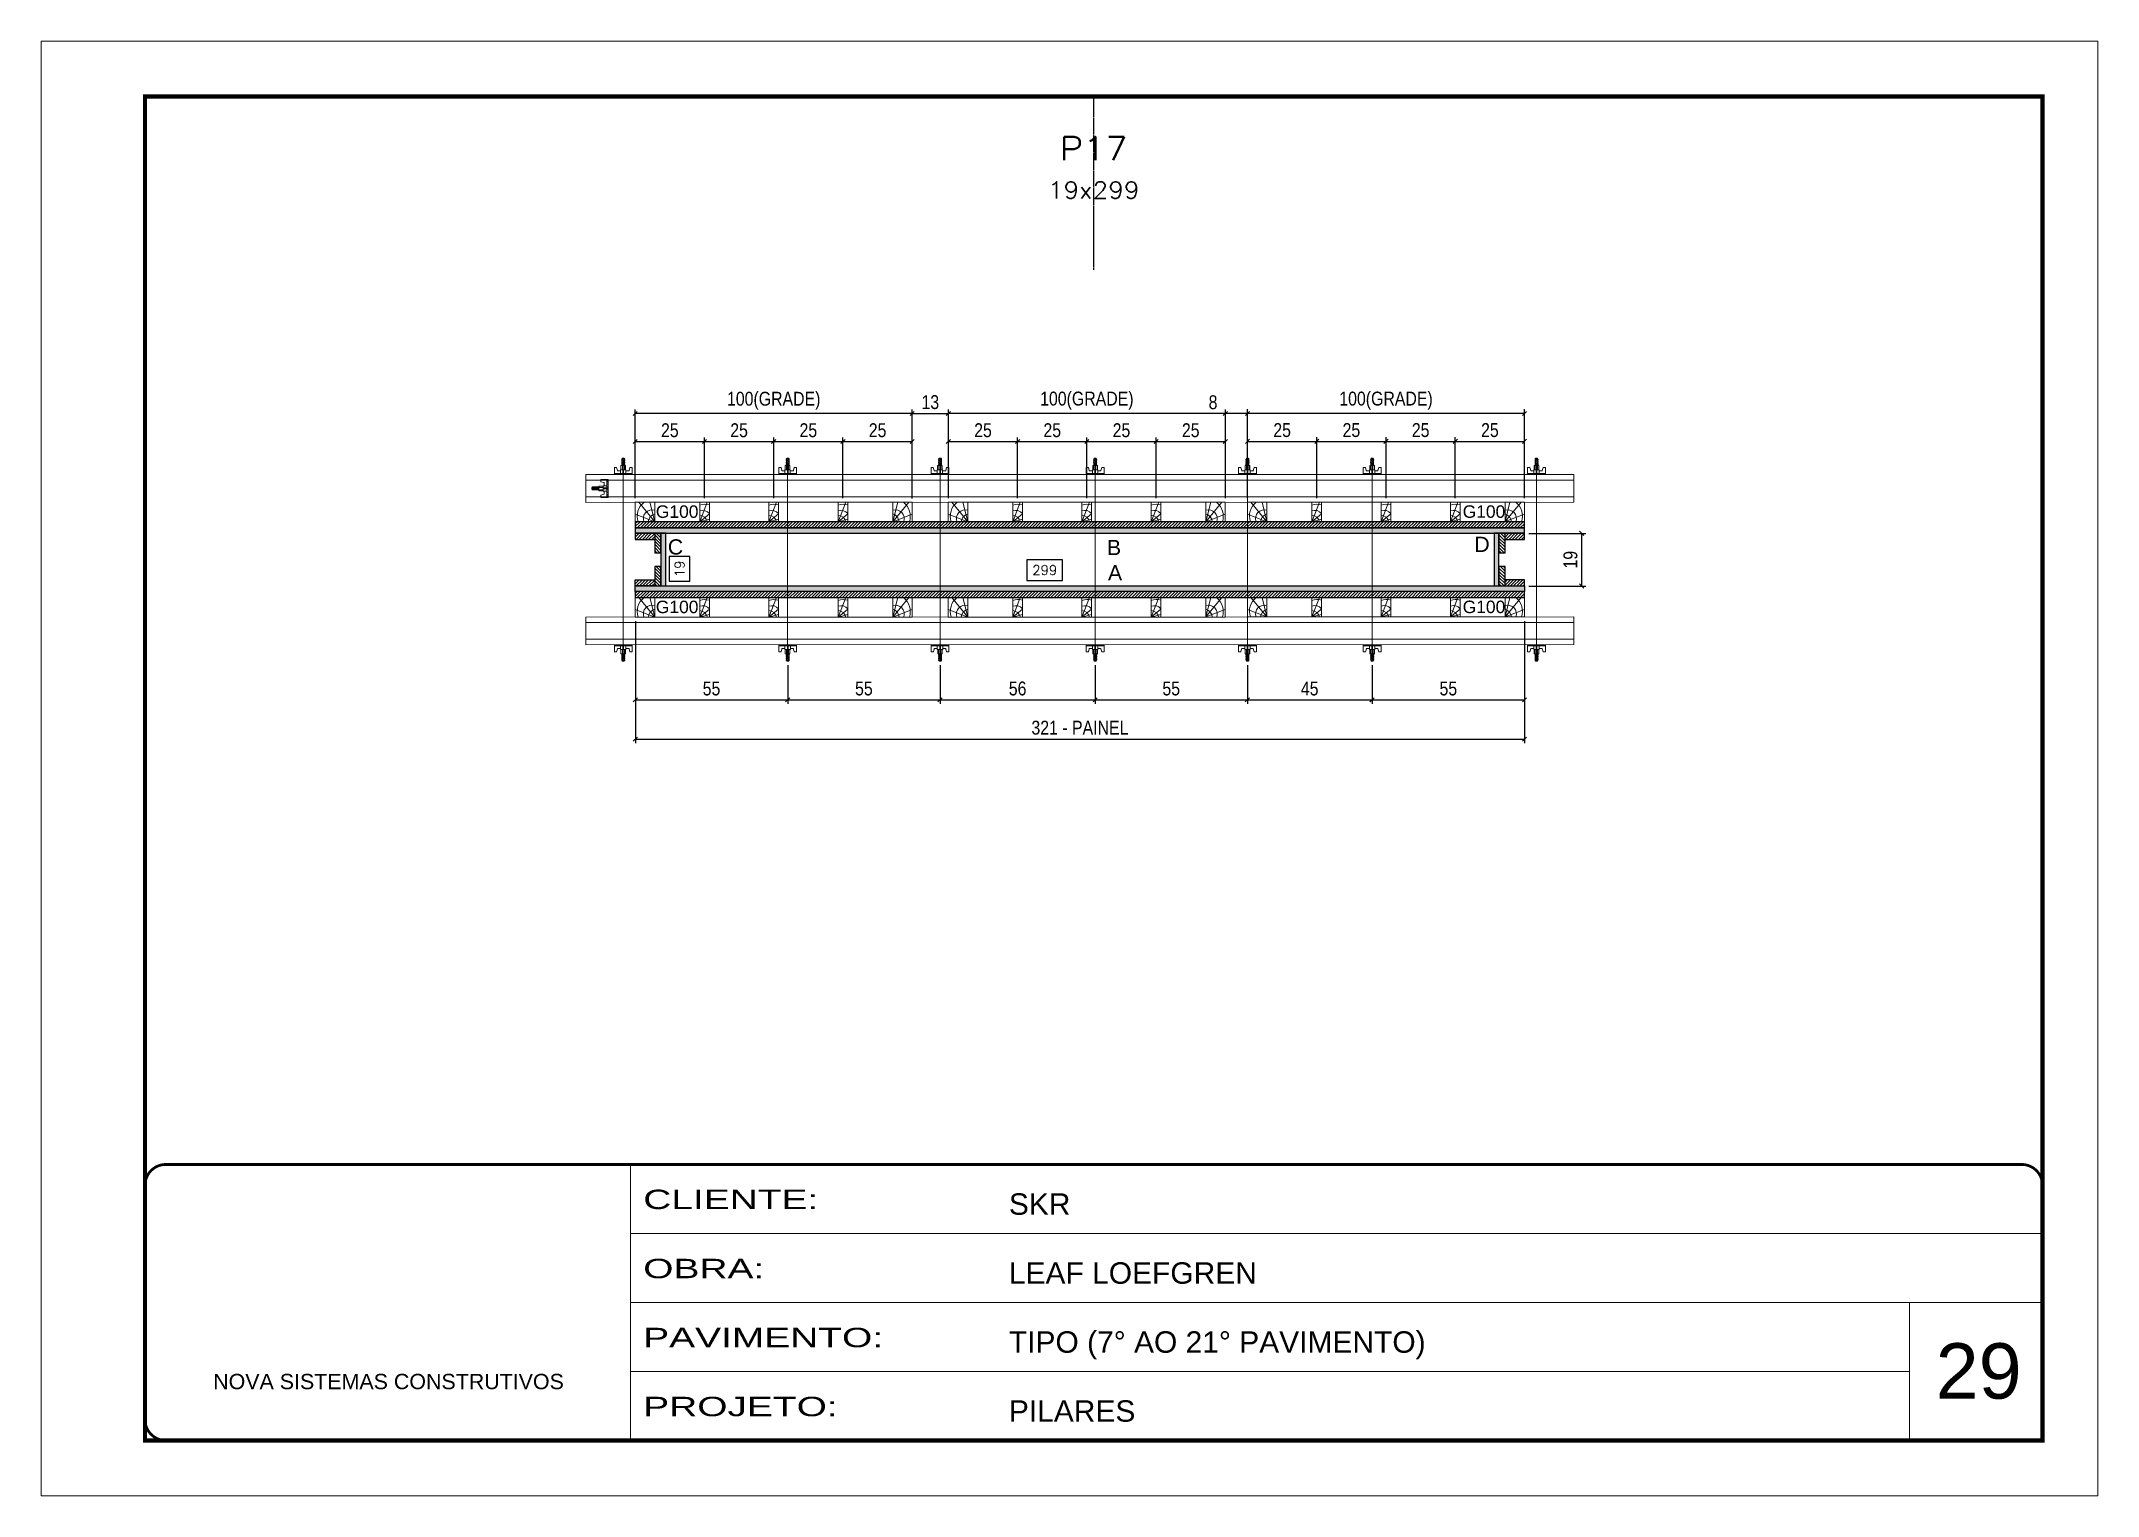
# Model space of a CAD drawing. Extents: x 14400 to 27878, y -21631 to 6985.
# Drawn here: x 14413 to 15898, y -2105 to -1055 of the extents above; entities that cross this region are included whole.
import ezdxf
from ezdxf.enums import TextEntityAlignment as Align

# ---------------------------------------------------------------- set-up
doc = ezdxf.new("R2010")
doc.units = 0
for name, pattern in [('CONTINUO', [0]), ('DASHED', [0.75, 0.5, -0.25]), ('HIDDEN', [0.375, 0.25, -0.125])]:
    doc.linetypes.add(name, pattern=pattern)
for name, color, linetype, lineweight in [('CARIMBO', 255, 'Continuous', 9), ('Folhas', 255, 'Continuous', 9), ('Hachura', 251, 'Continuous', 9), ('Madeira', 126, 'Continuous', 18), ('Perfil Metálico', 224, 'Continuous', 18), ('SARRAFO DE PRESSAO', 251, 'DASHED', 9), ('Texto Seção', 7, 'Continuous', 15)]:
    doc.layers.add(name, color=color, linetype=linetype, lineweight=lineweight)
for name, color, linetype in [('CHAPA', 1, 'Continuous'), ('COTA', 241, 'Continuous'), ('SARRAFO', 251, 'Continuous'), ('Texto de Titulo', 7, 'Continuous'), ('Texto Qtd Sarr', 242, 'Continuous'), ('TEXTO_GERAL', 7, 'Continuous')]:
    doc.layers.add(name, color=color, linetype=linetype)
doc.styles.add('ARIAL', font='arial.ttf')
doc.styles.add('COTA TECNICA 2X', font='techl___.ttf', dxfattribs={"height": 10})
doc.styles.add('ROMANS', font='romans.shx')
doc.styles.add('SANSSERIF', font='sas_____.pfb')
doc.styles.add('Tecnologia', font='')
doc.styles.get('Tecnologia').set_extended_font_data('Forgotten Futurist')
doc.dimstyles.new('SECAO PILAR', dxfattribs={"dimtxt": 10, "dimasz": 3, "dimexe": 3, "dimexo": 3, "dimgap": 3, "dimtad": 1, "dimdec": 1, "dimlfac": 0.5, "dimzin": 12, "dimdsep": 46, "dimtxsty": 'COTA TECNICA 2X', "dimblk1": 'OBLIQUE', "dimblk2": 'OBLIQUE', "dimsah": 1, "dimcen": 0.9, "dimclrd": 256, "dimclre": 256, "dimclrt": 256, "dimadec": 1, "dimazin": 3, "dimtfac": 1, "dimtdec": 1, "dimtmove": 0, "dimatfit": 3, "dimfxl": 1, "dimtolj": 1, "dimtzin": 12, "dimarcsym": 0})
doc.dimstyles.new('SECÇÃO 2', dxfattribs={"dimtxt": 7, "dimasz": 6, "dimexe": 0.18, "dimexo": 2, "dimgap": -4, "dimtad": 3, "dimdec": 1, "dimlfac": 0.5, "dimzin": 12, "dimdsep": 46, "dimtxsty": 'ROMANS', "dimblk": 'ARCHTICK', "dimcen": 0.09, "dimse1": 1, "dimse2": 1, "dimsd1": 1, "dimsd2": 1, "dimclrd": 180, "dimclre": 5, "dimclrt": 1, "dimadec": 0, "dimazin": 3, "dimtfac": 1, "dimtdec": 1, "dimtofl": 0, "dimtmove": 0, "dimatfit": 3, "dimldrblk": 'ARCHTICK', "dimfxl": 1, "dimtolj": 1, "dimtzin": 0, "dimarcsym": 0})
pattern_1 = [(225, (5718.5154, -24339.9586), (1.12253202, -1.12253202), [])]

msp = doc.modelspace()

# ---------------------------------------------------------------- texts
at = {"layer": 'CARIMBO', "style": 'ARIAL'}
msp.add_text('29', height=40, dxfattribs=at).set_placement((15781.328, -2035.155))
at = {"layer": 'TEXTO_GERAL', "color": 0, "linetype": 'Continuous', "style": 'SANSSERIF'}
for p in [(14857.308, -1394.875), (15439.852, -1394.85), (14857.308, -1463.661), (15439.852, -1463.636)]:
    msp.add_text('G100', height=9, dxfattribs=at).set_placement(p, align=Align.MIDDLE_LEFT)
at = {"layer": 'TEXTO_GERAL', "style": 'ARIAL'}
for s, p in [('C', (14871.484, -1420.358)), ('B', (15188.121, -1420.801)), ('D', (15453.827, -1418.509)), ('A', (15188.868, -1439.031))]:
    msp.add_text(s, height=11, dxfattribs=at).set_placement(p, align=Align.MIDDLE_CENTER)

# ---------------------------------------------------------------- blocks, each defined once
blk = doc.blocks.new('9999999999')
at = {"color": 30, "linetype": 'CONTINUO'}
for p, q in [((98564.6, 34230.2), (98564.6, 34429.4)), ((98564.6, 34379.6), (99584, 34379.6)), ((98564.6, 34329.8), (99488, 34329.8)), ((99584, 34329.8), (99488, 34329.8)), ((99488, 34329.8), (99488, 34230.2)), ((98564.6, 34280), (99488, 34280))]:
    blk.add_line(p, q, dxfattribs=at)
at = {"color": 30, "linetype": 'CONTINUO', "const_width": 2}
blk.add_lwpolyline([(99584, 34230.2), (99584, 34414.4, 0.414214), (99569, 34429.4), (98229, 34429.4, 0.414214), (98214, 34414.4), (98214, 34245.2, 0.414214), (98229, 34230.2), (99584, 34230.2)], format="xyb", dxfattribs=at)
at = {"layer": 'Folhas'}
blk.add_lwpolyline([(98139, 34190.2), (99624, 34190.2), (99624, 35240.2), (98139, 35240.2)], close=True, dxfattribs=at)
at = {"layer": 'Folhas', "color": 30, "const_width": 3}
blk.add_lwpolyline([(98214, 34230.2), (99584, 34230.2), (99584, 35200.2), (98214, 35200.2)], close=True, dxfattribs=at)
at = {"color": 7, "linetype": 'Continuous', "ltscale": 5, "style": 'ARIAL'}
for s, height, p in [('SKR', 15.48, (98837.7, 34393.1)), ('LEAF LOEFGREN', 15.483, (98837.7, 34343.3)), ('TIPO (7° AO 21° PAVIMENTO)', 15.483, (98837.7, 34293.5)), ('NOVA SISTEMAS CONSTRUTIVOS', 11.059, (98263.2, 34267.2)), ('PILARES', 15.48, (98837.7, 34243.7))]:
    blk.add_text(s, height=height, dxfattribs=at).set_placement(p)
at = {"layer": 'Folhas', "color": 7, "style": 'Tecnologia', "width": 1.5}
for s, p in [('CLIENTE:', (98573.7, 34397.2)), ('OBRA:', (98573.7, 34347.3)), ('PAVIMENTO:', (98573.7, 34297.5)), ('PROJETO:', (98573.7, 34247.7))]:
    blk.add_text(s, height=14, dxfattribs=at).set_placement(p)
blk = doc.blocks.new('*D1813')
at = {"layer": 'COTA', "color": 180, "lineweight": -2, "transparency": 16777216}
for p, q in [((14881.9, -1427.2), (14866.9, -1427.2)), ((14866.9, -1427.2), (14866.9, -1445.2)), ((14881.9, -1445.2), (14881.9, -1427.2)), ((14866.9, -1445.2), (14881.9, -1445.2))]:
    blk.add_line(p, q, dxfattribs=at)
at = {"layer": 'Defpoints', "color": 0, "transparency": 16777216}
for p in [(14881.8, -1410.6), (14881.8, -1448.6), (14885.9, -1448.6)]:
    blk.add_point(p, dxfattribs=at)
at = {"layer": 'COTA', "color": 1, "transparency": 16777216, "insert": (14874.4, -1436.2), "char_height": 7, "attachment_point": 5, "rotation": 90, "style": 'ROMANS'}
blk.add_mtext('\\A1;19', dxfattribs=at)
blk = doc.blocks.new('_ArchTick')
at = {"color": 0, "linetype": 'ByBlock', "const_width": 0.15}
blk.add_lwpolyline([(-0.5, -0.5), (0.5, 0.5)], dxfattribs=at)
blk = doc.blocks.new('*D1814')
at = {"layer": 'COTA', "color": 180, "lineweight": -2, "transparency": 16777216}
for p, q in [((15150.9, -1429.6), (15125.2, -1429.6)), ((15125.2, -1429.6), (15125.2, -1444.6)), ((15150.9, -1444.6), (15150.9, -1429.6)), ((15125.2, -1444.6), (15150.9, -1444.6))]:
    blk.add_line(p, q, dxfattribs=at)
at = {"layer": 'Defpoints', "color": 0, "transparency": 16777216}
for p in [(14864.5, -1448.6), (15462.5, -1448.6), (15462.5, -1448.6)]:
    blk.add_point(p, dxfattribs=at)
at = {"layer": 'COTA', "color": 1, "transparency": 16777216, "insert": (15138.1, -1437.1), "char_height": 7, "attachment_point": 5, "style": 'ROMANS'}
blk.add_mtext('\\A1;299', dxfattribs=at)
blk = doc.blocks.new('_Oblique')
at = {"color": 0, "linetype": 'ByBlock', "lineweight": -2}
blk.add_line((-0.5, -0.5), (0.5, 0.5), dxfattribs=at)
blk = doc.blocks.new('*D1815')
at = {"layer": 'COTA', "lineweight": -2, "transparency": 16777216}
for p, q in [((14842.5, -1473.9), (14842.5, -1562.1)), ((15484.5, -1473.9), (15484.5, -1562.1)), ((14842.5, -1559.1), (15484.5, -1559.1))]:
    blk.add_line(p, q, dxfattribs=at)
at = {"layer": 'Defpoints', "color": 0, "transparency": 16777216}
for p in [(14842.5, -1470.9), (15484.5, -1470.9), (15484.5, -1559.1)]:
    blk.add_point(p, dxfattribs=at)
at = {"layer": 'COTA', "lineweight": -2, "transparency": 16777216, "xscale": 3, "yscale": 3, "zscale": 3, "rotation": 180}
blk.add_blockref('_Oblique', (14842.5, -1559.1), dxfattribs=at)
at = {"layer": 'COTA', "lineweight": -2, "transparency": 16777216, "xscale": 3, "yscale": 3, "zscale": 3}
blk.add_blockref('_Oblique', (15484.5, -1559.1), dxfattribs=at)
at = {"layer": 'COTA', "transparency": 16777216, "insert": (15163.5, -1550.9), "char_height": 10, "attachment_point": 5, "style": 'COTA TECNICA 2X'}
blk.add_mtext('\\A1;321 - PAINEL', dxfattribs=at)
blk = doc.blocks.new('*D1816')
at = {"layer": 'COTA', "lineweight": -2, "transparency": 16777216}
for p, q in [((14842.5, -1474), (14842.5, -1533.7)), ((14952.5, -1505.7), (14952.5, -1533.7)), ((14842.5, -1530.7), (14952.5, -1530.7))]:
    blk.add_line(p, q, dxfattribs=at)
at = {"layer": 'Defpoints', "color": 0, "transparency": 16777216}
for p in [(14842.5, -1471), (14952.5, -1502.7), (14952.5, -1530.7)]:
    blk.add_point(p, dxfattribs=at)
at = {"layer": 'COTA', "lineweight": -2, "transparency": 16777216, "xscale": 3, "yscale": 3, "zscale": 3, "rotation": 180}
blk.add_blockref('_Oblique', (14842.5, -1530.7), dxfattribs=at)
at = {"layer": 'COTA', "lineweight": -2, "transparency": 16777216, "xscale": 3, "yscale": 3, "zscale": 3}
blk.add_blockref('_Oblique', (14952.5, -1530.7), dxfattribs=at)
at = {"layer": 'COTA', "transparency": 16777216, "insert": (14897.5, -1522.6), "char_height": 10, "attachment_point": 5, "style": 'COTA TECNICA 2X'}
blk.add_mtext('\\A1;55', dxfattribs=at)
blk = doc.blocks.new('*D1817')
at = {"layer": 'COTA', "lineweight": -2, "transparency": 16777216}
for p, q in [((15484.5, -1474), (15484.5, -1533.7)), ((15374.5, -1505.7), (15374.5, -1533.7)), ((15374.5, -1530.7), (15484.5, -1530.7))]:
    blk.add_line(p, q, dxfattribs=at)
at = {"layer": 'Defpoints', "color": 0, "transparency": 16777216}
for p in [(15484.5, -1471), (15374.5, -1502.7), (15484.5, -1530.7)]:
    blk.add_point(p, dxfattribs=at)
at = {"layer": 'COTA', "lineweight": -2, "transparency": 16777216, "xscale": 3, "yscale": 3, "zscale": 3, "rotation": 180}
blk.add_blockref('_Oblique', (15374.5, -1530.7), dxfattribs=at)
at = {"layer": 'COTA', "lineweight": -2, "transparency": 16777216, "xscale": 3, "yscale": 3, "zscale": 3}
blk.add_blockref('_Oblique', (15484.5, -1530.7), dxfattribs=at)
at = {"layer": 'COTA', "transparency": 16777216, "insert": (15429.5, -1522.6), "char_height": 10, "attachment_point": 5, "style": 'COTA TECNICA 2X'}
blk.add_mtext('\\A1;55', dxfattribs=at)
blk = doc.blocks.new('titulo1')
at = {"layer": 'Defpoints', "color": 252, "linetype": 'HIDDEN', "ltscale": 2}
blk.add_line((0, 0), (0, 125), dxfattribs=at)
at = {"layer": 'Defpoints', "style": 'ROMANS', "oblique": 15}
blk.add_attdef('FOLHA', text='', height=10, dxfattribs=at).set_placement((0, 15.6), align=Align.MIDDLE_CENTER)
at = {"layer": 'Texto Qtd Sarr', "color": 3, "style": 'ROMANS', "oblique": 15}
for tag, height, p in [('TITULO', 17, (0, 71.4)), ('SEÇÃO', 12, (0, 41.5))]:
    blk.add_attdef(tag, text='', height=height, dxfattribs=at).set_placement(p, align=Align.MIDDLE_CENTER)
blk = doc.blocks.new('C')
at = {"layer": 'Hachura', "color": 0}
for p, q in [((0, 3.22), (0, -3.22)), ((0.45, 3.22), (0, 3.22)), ((0.46, 3.16), (0, 3.16)), ((0.46, 3.05), (0, 3.05)), ((0.46, 2.88), (0, 2.88)), ((0, 2.75), (0, -1.16)), ((0.46, 2.65), (0, 2.65)), ((0.46, 2.23), (0, 2.23)), ((0.46, 1.51), (0, 1.51)), ((0.39, 0.49), (0.17, 0.49)), ((0.45, -3.23), (0.45, 3.22)), ((0.45, 3.22), (2.58, 3.22)), ((1.74, 0.97), (0.45, 0.97)), ((1.45, 0.1), (0.45, 0.1)), ((1.35, 1.94), (1.35, 0.96)), ((2.58, 2.39), (1.47, 2.09)), ((1.74, -0.97), (1.74, 0.97)), ((1.74, 0.97), (1.74, 0.84)), ((1.74, 0.97), (1.74, 0.84)), ((1.74, 0.84), (3.35, 0.84)), ((3.35, 0.45), (1.74, 0.45)), ((2.58, 3.22), (2.58, 2.39)), ((3.32, 0.84), (3.32, -0.84)), ((3.35, 0.84), (3.35, -0.84)), ((3.68, 0.45), (3.35, 0.45)), ((3.84, -0.52), (3.35, 0.45)), ((3.35, 0.06), (3.67, -0.57)), ((3.68, 0.45), (4.16, -0.52)), ((3.72, 0.5), (4.25, -0.57)), ((4.37, -0.55), (3.83, 0.53)), ((4.15, 0.45), (3.93, 0.45)), ((4.42, -0.52), (3.93, 0.45)), ((4.15, 0.45), (4.26, 0.45)), ((4.26, 0.45), (4.74, -0.52)), ((4.3, 0.5), (4.83, -0.57)), ((4.95, -0.55), (4.41, 0.53)), ((4.51, 0.45), (4.84, 0.45)), ((5, -0.52), (4.51, 0.45)), ((4.84, 0.45), (5.32, -0.52)), ((4.88, 0.5), (5.41, -0.57)), ((5.53, -0.55), (4.99, 0.53)), ((5.58, -0.52), (5.09, 0.45)), ((5.42, 0.45), (5.09, 0.45)), ((5.58, -0.52), (5.09, 0.45)), ((5.42, 0.45), (5.74, -0.19)), ((5.46, 0.5), (5.74, -0.07)), ((5.74, 0.19), (5.57, 0.53)), ((5.74, 0.32), (5.68, 0.45)), ((5.68, 0.45), (5.74, 0.45)), ((5.74, 0.45), (5.9, 0.29)), ((5.74, 0.45), (5.74, -0.52)), ((5.9, -0.36), (5.9, 0.29)), ((0.45, 0), (0, 0)), ((0.46, -1.52), (0, -1.52)), ((0.46, -2.23), (0, -2.23)), ((0.46, -2.65), (0, -2.65)), ((0.46, -2.88), (0, -2.88)), ((0.46, -3.05), (0, -3.05)), ((0.46, -3.16), (0, -3.16)), ((0, -3.22), (2.57, -3.22)), ((0.08, -0.48), (0.29, -0.48)), ((0.29, -0.48), (0.4, -0.48)), ((0.45, 0), (0.45, -0.97)), ((0.45, -0.16), (1.45, -0.16)), ((0.45, -0.65), (0.45, -0.32)), ((0.45, -3.23), (0.45, -0.65)), ((0.45, -0.97), (1.74, -0.97)), ((1.35, -1.94), (1.35, -0.97)), ((2.58, -2.39), (1.47, -2.1)), ((3.35, -0.32), (1.74, -0.32)), ((3.35, -0.84), (1.74, -0.84)), ((2.58, -3.23), (2.58, -2.39)), ((3.35, -0.07), (3.58, -0.52)), ((3.35, -0.52), (3.58, -0.52)), ((3.84, -0.52), (4.16, -0.52)), ((4.42, -0.52), (4.74, -0.52)), ((4.63, -0.52), (4.74, -0.52)), ((5, -0.52), (5.32, -0.52)), ((5.58, -0.52), (5.74, -0.52)), ((5.74, -0.52), (5.9, -0.36)), ((5.74, -0.52), (5.74, -0.52))]:
    blk.add_line(p, q, dxfattribs=at)
for centre, radius, start, end in [((1.52, 1.94), 0.161, 104.74356, 180), ((1.44, -0.03), 0.129, 272.69497, 87.30503), ((3.81, 0.39), 0.143, 25.56881, 154.43119), ((4.39, 0.39), 0.143, 25.56881, 154.43119), ((4.97, 0.39), 0.143, 25.56881, 154.43119), ((5.55, 0.39), 0.143, 25.56881, 154.43119), ((0.17, -0.37), 0.174, 221.74404, 317.85924), ((1.52, -1.94), 0.161, 180, 255.25644), ((3.71, -0.4), 0.174, 222.14076, 318.25596), ((4.29, -0.4), 0.174, 222.14076, 318.25596), ((4.87, -0.4), 0.174, 222.14076, 318.25596), ((5.45, -0.4), 0.174, 222.14076, 318.25596), ((5.61, -0.4), 0.174, 317.85924, 318.25596)]:
    blk.add_arc(centre, radius, start, end, dxfattribs=at)
blk = doc.blocks.new('*D1818')
at = {"layer": 'COTA', "lineweight": -2, "transparency": 16777216}
for p, q in [((15487.5, -1410.6), (15528.8, -1410.6)), ((15525.8, -1448.6), (15525.8, -1410.6)), ((15487.5, -1448.6), (15528.8, -1448.6))]:
    blk.add_line(p, q, dxfattribs=at)
at = {"layer": 'Defpoints', "color": 0, "transparency": 16777216}
for p in [(15484.5, -1410.6), (15525.8, -1410.6), (15484.5, -1448.6)]:
    blk.add_point(p, dxfattribs=at)
at = {"layer": 'COTA', "lineweight": -2, "transparency": 16777216, "xscale": 3, "yscale": 3, "zscale": 3}
for p, rotation in [((15525.8, -1410.6), 90), ((15525.8, -1448.6), 270)]:
    blk.add_blockref('_Oblique', p, dxfattribs=dict(at, rotation=rotation))
at = {"layer": 'COTA', "transparency": 16777216, "insert": (15517.7, -1429.6), "char_height": 10, "attachment_point": 5, "rotation": 90, "style": 'COTA TECNICA 2X'}
blk.add_mtext('\\A1;19', dxfattribs=at)
blk = doc.blocks.new('*D1819')
at = {"layer": 'COTA', "lineweight": -2, "transparency": 16777216}
for p, q in [((14952.5, -1505.7), (14952.5, -1533.7)), ((15062.5, -1505.7), (15062.5, -1533.7)), ((14952.5, -1530.7), (15062.5, -1530.7))]:
    blk.add_line(p, q, dxfattribs=at)
at = {"layer": 'Defpoints', "color": 0, "transparency": 16777216}
for p in [(14952.5, -1502.7), (15062.5, -1502.7), (15062.5, -1530.7)]:
    blk.add_point(p, dxfattribs=at)
at = {"layer": 'COTA', "lineweight": -2, "transparency": 16777216, "xscale": 3, "yscale": 3, "zscale": 3, "rotation": 180}
blk.add_blockref('_Oblique', (14952.5, -1530.7), dxfattribs=at)
at = {"layer": 'COTA', "lineweight": -2, "transparency": 16777216, "xscale": 3, "yscale": 3, "zscale": 3}
blk.add_blockref('_Oblique', (15062.5, -1530.7), dxfattribs=at)
at = {"layer": 'COTA', "transparency": 16777216, "insert": (15007.5, -1522.6), "char_height": 10, "attachment_point": 5, "style": 'COTA TECNICA 2X'}
blk.add_mtext('\\A1;55', dxfattribs=at)
blk = doc.blocks.new('PONTALETE')
at = {"layer": 'Madeira'}
for q in [(2.71, 7), (7, 5.76), (7, 1.74)]:
    blk.add_line((0, 0), q, dxfattribs=at)
blk.add_lwpolyline([(0, 0), (7, 0), (7, 7), (0, 7)], close=True, dxfattribs=at)
for centre, radius, start, end in [((2.04, 0.06), 6.23, 37.28179, 109.09128), ((1.09, 0.9), 3.19, 343.60304, 109.98471), ((-0.21, -0.78), 3.09, 14.63219, 86.0383)]:
    blk.add_arc(centre, radius, start, end, dxfattribs=at)
blk = doc.blocks.new('MEIO PONTALETE')
at = {"layer": 'Madeira'}
for q in [(2.71, 7), (3.5, 2.88), (3.5, 0.87)]:
    blk.add_line((0, 0), q, dxfattribs=at)
blk.add_lwpolyline([(0, 0), (3.5, 0), (3.5, 7), (0, 7)], close=True, dxfattribs=at)
for centre, radius, start, end in [((2.04, 0.06), 6.23, 76.44987, 109.09128), ((1.09, 0.9), 3.19, 40.90626, 109.98471), ((-0.21, -0.78), 3.09, 14.63219, 86.0383)]:
    blk.add_arc(centre, radius, start, end, dxfattribs=at)
blk = doc.blocks.new('*D1820')
at = {"layer": 'COTA', "lineweight": -2, "transparency": 16777216}
for p, q in [((14842.4, -1385.2), (14842.4, -1341.3)), ((14842.4, -1344.3), (14892.4, -1344.3)), ((14892.4, -1385.2), (14892.4, -1341.3))]:
    blk.add_line(p, q, dxfattribs=at)
at = {"layer": 'Defpoints', "color": 0, "transparency": 16777216}
for p in [(14892.4, -1344.3), (14842.4, -1388.2), (14892.4, -1388.2)]:
    blk.add_point(p, dxfattribs=at)
at = {"layer": 'COTA', "lineweight": -2, "transparency": 16777216, "xscale": 3, "yscale": 3, "zscale": 3, "rotation": 180}
blk.add_blockref('_Oblique', (14842.4, -1344.3), dxfattribs=at)
at = {"layer": 'COTA', "lineweight": -2, "transparency": 16777216, "xscale": 3, "yscale": 3, "zscale": 3}
blk.add_blockref('_Oblique', (14892.4, -1344.3), dxfattribs=at)
at = {"layer": 'COTA', "transparency": 16777216, "insert": (14867.4, -1336.2), "char_height": 10, "attachment_point": 5, "style": 'COTA TECNICA 2X'}
blk.add_mtext('\\A1;25', dxfattribs=at)
blk = doc.blocks.new('*D1821')
at = {"layer": 'COTA', "lineweight": -2, "transparency": 16777216}
for p, q in [((14842.4, -1385.2), (14842.4, -1321.1)), ((15042.4, -1385.2), (15042.4, -1321.1)), ((15042.4, -1324.1), (14842.4, -1324.1))]:
    blk.add_line(p, q, dxfattribs=at)
at = {"layer": 'Defpoints', "color": 0, "transparency": 16777216}
for p in [(14842.4, -1324.1), (14842.4, -1388.2), (15042.4, -1388.2)]:
    blk.add_point(p, dxfattribs=at)
at = {"layer": 'COTA', "lineweight": -2, "transparency": 16777216, "xscale": 3, "yscale": 3, "zscale": 3, "rotation": 180}
blk.add_blockref('_Oblique', (14842.4, -1324.1), dxfattribs=at)
at = {"layer": 'COTA', "lineweight": -2, "transparency": 16777216, "xscale": 3, "yscale": 3, "zscale": 3}
blk.add_blockref('_Oblique', (15042.4, -1324.1), dxfattribs=at)
at = {"layer": 'COTA', "transparency": 16777216, "insert": (14942.4, -1314.9), "char_height": 10, "attachment_point": 5, "style": 'COTA TECNICA 2X'}
blk.add_mtext('\\A1;100(GRADE)', dxfattribs=at)
blk = doc.blocks.new('*D1822')
at = {"layer": 'COTA', "lineweight": -2, "transparency": 16777216}
for p, q in [((14892.4, -1385.2), (14892.4, -1341.3)), ((14892.4, -1344.3), (14942.4, -1344.3)), ((14942.4, -1385.2), (14942.4, -1341.3))]:
    blk.add_line(p, q, dxfattribs=at)
at = {"layer": 'Defpoints', "color": 0, "transparency": 16777216}
for p in [(14942.4, -1344.3), (14892.4, -1388.2), (14942.4, -1388.2)]:
    blk.add_point(p, dxfattribs=at)
at = {"layer": 'COTA', "lineweight": -2, "transparency": 16777216, "xscale": 3, "yscale": 3, "zscale": 3, "rotation": 180}
blk.add_blockref('_Oblique', (14892.4, -1344.3), dxfattribs=at)
at = {"layer": 'COTA', "lineweight": -2, "transparency": 16777216, "xscale": 3, "yscale": 3, "zscale": 3}
blk.add_blockref('_Oblique', (14942.4, -1344.3), dxfattribs=at)
at = {"layer": 'COTA', "transparency": 16777216, "insert": (14917.4, -1336.2), "char_height": 10, "attachment_point": 5, "style": 'COTA TECNICA 2X'}
blk.add_mtext('\\A1;25', dxfattribs=at)
blk = doc.blocks.new('*D1823')
at = {"layer": 'COTA', "lineweight": -2, "transparency": 16777216}
for p, q in [((14942.4, -1385.2), (14942.4, -1341.3)), ((14942.4, -1344.3), (14992.4, -1344.3)), ((14992.4, -1385.2), (14992.4, -1341.3))]:
    blk.add_line(p, q, dxfattribs=at)
at = {"layer": 'Defpoints', "color": 0, "transparency": 16777216}
for p in [(14992.4, -1344.3), (14942.4, -1388.2), (14992.4, -1388.2)]:
    blk.add_point(p, dxfattribs=at)
at = {"layer": 'COTA', "lineweight": -2, "transparency": 16777216, "xscale": 3, "yscale": 3, "zscale": 3, "rotation": 180}
blk.add_blockref('_Oblique', (14942.4, -1344.3), dxfattribs=at)
at = {"layer": 'COTA', "lineweight": -2, "transparency": 16777216, "xscale": 3, "yscale": 3, "zscale": 3}
blk.add_blockref('_Oblique', (14992.4, -1344.3), dxfattribs=at)
at = {"layer": 'COTA', "transparency": 16777216, "insert": (14967.4, -1336.2), "char_height": 10, "attachment_point": 5, "style": 'COTA TECNICA 2X'}
blk.add_mtext('\\A1;25', dxfattribs=at)
blk = doc.blocks.new('*D1824')
at = {"layer": 'COTA', "lineweight": -2, "transparency": 16777216}
for p, q in [((14992.4, -1385.2), (14992.4, -1341.3)), ((14992.4, -1344.3), (15042.4, -1344.3)), ((15042.4, -1385.2), (15042.4, -1341.3))]:
    blk.add_line(p, q, dxfattribs=at)
at = {"layer": 'Defpoints', "color": 0, "transparency": 16777216}
for p in [(15042.4, -1344.3), (14992.4, -1388.2), (15042.4, -1388.2)]:
    blk.add_point(p, dxfattribs=at)
at = {"layer": 'COTA', "lineweight": -2, "transparency": 16777216, "xscale": 3, "yscale": 3, "zscale": 3, "rotation": 180}
blk.add_blockref('_Oblique', (14992.4, -1344.3), dxfattribs=at)
at = {"layer": 'COTA', "lineweight": -2, "transparency": 16777216, "xscale": 3, "yscale": 3, "zscale": 3}
blk.add_blockref('_Oblique', (15042.4, -1344.3), dxfattribs=at)
at = {"layer": 'COTA', "transparency": 16777216, "insert": (15017.4, -1336.2), "char_height": 10, "attachment_point": 5, "style": 'COTA TECNICA 2X'}
blk.add_mtext('\\A1;25', dxfattribs=at)
blk = doc.blocks.new('*D1825')
at = {"layer": 'COTA', "lineweight": -2, "transparency": 16777216}
for p, q in [((15042.4, -1385.3), (15042.4, -1321.1)), ((15068.5, -1385.2), (15068.5, -1321.1)), ((15042.4, -1324.1), (15068.5, -1324.1))]:
    blk.add_line(p, q, dxfattribs=at)
at = {"layer": 'Defpoints', "color": 0, "transparency": 16777216}
for p in [(15068.5, -1324.1), (15042.4, -1388.3), (15068.5, -1388.2)]:
    blk.add_point(p, dxfattribs=at)
at = {"layer": 'COTA', "lineweight": -2, "transparency": 16777216, "xscale": 3, "yscale": 3, "zscale": 3, "rotation": 180}
blk.add_blockref('_Oblique', (15042.4, -1324.1), dxfattribs=at)
at = {"layer": 'COTA', "lineweight": -2, "transparency": 16777216, "xscale": 3, "yscale": 3, "zscale": 3}
blk.add_blockref('_Oblique', (15068.5, -1324.1), dxfattribs=at)
at = {"layer": 'COTA', "transparency": 16777216, "insert": (15055.5, -1315.9), "char_height": 10, "attachment_point": 5, "style": 'COTA TECNICA 2X'}
blk.add_mtext('\\A1;13', dxfattribs=at)
blk = doc.blocks.new('*D1826')
at = {"layer": 'COTA', "lineweight": -2, "transparency": 16777216}
for p, q in [((15068.5, -1385.2), (15068.5, -1341.3)), ((15068.5, -1344.3), (15118.5, -1344.3)), ((15118.5, -1385.2), (15118.5, -1341.3))]:
    blk.add_line(p, q, dxfattribs=at)
at = {"layer": 'Defpoints', "color": 0, "transparency": 16777216}
for p in [(15118.5, -1344.3), (15068.5, -1388.2), (15118.5, -1388.2)]:
    blk.add_point(p, dxfattribs=at)
at = {"layer": 'COTA', "lineweight": -2, "transparency": 16777216, "xscale": 3, "yscale": 3, "zscale": 3, "rotation": 180}
blk.add_blockref('_Oblique', (15068.5, -1344.3), dxfattribs=at)
at = {"layer": 'COTA', "lineweight": -2, "transparency": 16777216, "xscale": 3, "yscale": 3, "zscale": 3}
blk.add_blockref('_Oblique', (15118.5, -1344.3), dxfattribs=at)
at = {"layer": 'COTA', "transparency": 16777216, "insert": (15093.5, -1336.2), "char_height": 10, "attachment_point": 5, "style": 'COTA TECNICA 2X'}
blk.add_mtext('\\A1;25', dxfattribs=at)
blk = doc.blocks.new('*D1827')
at = {"layer": 'COTA', "lineweight": -2, "transparency": 16777216}
for p, q in [((15068.5, -1385.2), (15068.5, -1321.1)), ((15268.5, -1385.2), (15268.5, -1321.1)), ((15268.5, -1324.1), (15068.5, -1324.1))]:
    blk.add_line(p, q, dxfattribs=at)
at = {"layer": 'Defpoints', "color": 0, "transparency": 16777216}
for p in [(15068.5, -1324.1), (15068.5, -1388.2), (15268.5, -1388.2)]:
    blk.add_point(p, dxfattribs=at)
at = {"layer": 'COTA', "lineweight": -2, "transparency": 16777216, "xscale": 3, "yscale": 3, "zscale": 3, "rotation": 180}
blk.add_blockref('_Oblique', (15068.5, -1324.1), dxfattribs=at)
at = {"layer": 'COTA', "lineweight": -2, "transparency": 16777216, "xscale": 3, "yscale": 3, "zscale": 3}
blk.add_blockref('_Oblique', (15268.5, -1324.1), dxfattribs=at)
at = {"layer": 'COTA', "transparency": 16777216, "insert": (15168.5, -1314.8), "char_height": 10, "attachment_point": 5, "style": 'COTA TECNICA 2X'}
blk.add_mtext('\\A1;100(GRADE)', dxfattribs=at)
blk = doc.blocks.new('*D1828')
at = {"layer": 'COTA', "lineweight": -2, "transparency": 16777216}
for p, q in [((15118.5, -1385.2), (15118.5, -1341.3)), ((15118.5, -1344.3), (15168.5, -1344.3)), ((15168.5, -1385.2), (15168.5, -1341.3))]:
    blk.add_line(p, q, dxfattribs=at)
at = {"layer": 'Defpoints', "color": 0, "transparency": 16777216}
for p in [(15168.5, -1344.3), (15118.5, -1388.2), (15168.5, -1388.2)]:
    blk.add_point(p, dxfattribs=at)
at = {"layer": 'COTA', "lineweight": -2, "transparency": 16777216, "xscale": 3, "yscale": 3, "zscale": 3, "rotation": 180}
blk.add_blockref('_Oblique', (15118.5, -1344.3), dxfattribs=at)
at = {"layer": 'COTA', "lineweight": -2, "transparency": 16777216, "xscale": 3, "yscale": 3, "zscale": 3}
blk.add_blockref('_Oblique', (15168.5, -1344.3), dxfattribs=at)
at = {"layer": 'COTA', "transparency": 16777216, "insert": (15143.5, -1336.2), "char_height": 10, "attachment_point": 5, "style": 'COTA TECNICA 2X'}
blk.add_mtext('\\A1;25', dxfattribs=at)
blk = doc.blocks.new('*D1829')
at = {"layer": 'COTA', "lineweight": -2, "transparency": 16777216}
for p, q in [((15168.5, -1385.2), (15168.5, -1341.3)), ((15168.5, -1344.3), (15218.5, -1344.3)), ((15218.5, -1385.2), (15218.5, -1341.3))]:
    blk.add_line(p, q, dxfattribs=at)
at = {"layer": 'Defpoints', "color": 0, "transparency": 16777216}
for p in [(15218.5, -1344.3), (15168.5, -1388.2), (15218.5, -1388.2)]:
    blk.add_point(p, dxfattribs=at)
at = {"layer": 'COTA', "lineweight": -2, "transparency": 16777216, "xscale": 3, "yscale": 3, "zscale": 3, "rotation": 180}
blk.add_blockref('_Oblique', (15168.5, -1344.3), dxfattribs=at)
at = {"layer": 'COTA', "lineweight": -2, "transparency": 16777216, "xscale": 3, "yscale": 3, "zscale": 3}
blk.add_blockref('_Oblique', (15218.5, -1344.3), dxfattribs=at)
at = {"layer": 'COTA', "transparency": 16777216, "insert": (15193.5, -1336.2), "char_height": 10, "attachment_point": 5, "style": 'COTA TECNICA 2X'}
blk.add_mtext('\\A1;25', dxfattribs=at)
blk = doc.blocks.new('*D1830')
at = {"layer": 'COTA', "lineweight": -2, "transparency": 16777216}
for p, q in [((15218.5, -1385.2), (15218.5, -1341.3)), ((15218.5, -1344.3), (15268.5, -1344.3)), ((15268.5, -1385.2), (15268.5, -1341.3))]:
    blk.add_line(p, q, dxfattribs=at)
at = {"layer": 'Defpoints', "color": 0, "transparency": 16777216}
for p in [(15268.5, -1344.3), (15218.5, -1388.2), (15268.5, -1388.2)]:
    blk.add_point(p, dxfattribs=at)
at = {"layer": 'COTA', "lineweight": -2, "transparency": 16777216, "xscale": 3, "yscale": 3, "zscale": 3, "rotation": 180}
blk.add_blockref('_Oblique', (15218.5, -1344.3), dxfattribs=at)
at = {"layer": 'COTA', "lineweight": -2, "transparency": 16777216, "xscale": 3, "yscale": 3, "zscale": 3}
blk.add_blockref('_Oblique', (15268.5, -1344.3), dxfattribs=at)
at = {"layer": 'COTA', "transparency": 16777216, "insert": (15243.5, -1336.2), "char_height": 10, "attachment_point": 5, "style": 'COTA TECNICA 2X'}
blk.add_mtext('\\A1;25', dxfattribs=at)
blk = doc.blocks.new('*D1831')
at = {"layer": 'COTA', "lineweight": -2, "transparency": 16777216}
for p, q in [((15268.5, -1385.2), (15268.5, -1321.1)), ((15284.5, -1385.2), (15284.5, -1321.1)), ((15268.5, -1324.1), (15253.6, -1324.1)), ((15284.5, -1324.1), (15268.5, -1324.1))]:
    blk.add_line(p, q, dxfattribs=at)
at = {"layer": 'Defpoints', "color": 0, "transparency": 16777216}
for p in [(15284.5, -1324.1), (15268.5, -1388.2), (15284.5, -1388.2)]:
    blk.add_point(p, dxfattribs=at)
at = {"layer": 'COTA', "lineweight": -2, "transparency": 16777216, "xscale": 3, "yscale": 3, "zscale": 3, "rotation": 180}
blk.add_blockref('_Oblique', (15268.5, -1324.1), dxfattribs=at)
at = {"layer": 'COTA', "lineweight": -2, "transparency": 16777216, "xscale": 3, "yscale": 3, "zscale": 3}
blk.add_blockref('_Oblique', (15284.5, -1324.1), dxfattribs=at)
at = {"layer": 'COTA', "transparency": 16777216, "insert": (15259.6, -1316), "char_height": 10, "attachment_point": 5, "style": 'COTA TECNICA 2X'}
blk.add_mtext('\\A1;8', dxfattribs=at)
blk = doc.blocks.new('*D1832')
at = {"layer": 'COTA', "lineweight": -2, "transparency": 16777216}
for p, q in [((15284.5, -1385.2), (15284.5, -1341.2)), ((15284.5, -1344.2), (15334.5, -1344.2)), ((15334.5, -1385.2), (15334.5, -1341.2))]:
    blk.add_line(p, q, dxfattribs=at)
at = {"layer": 'Defpoints', "color": 0, "transparency": 16777216}
for p in [(15334.5, -1344.2), (15284.5, -1388.2), (15334.5, -1388.2)]:
    blk.add_point(p, dxfattribs=at)
at = {"layer": 'COTA', "lineweight": -2, "transparency": 16777216, "xscale": 3, "yscale": 3, "zscale": 3, "rotation": 180}
blk.add_blockref('_Oblique', (15284.5, -1344.2), dxfattribs=at)
at = {"layer": 'COTA', "lineweight": -2, "transparency": 16777216, "xscale": 3, "yscale": 3, "zscale": 3}
blk.add_blockref('_Oblique', (15334.5, -1344.2), dxfattribs=at)
at = {"layer": 'COTA', "transparency": 16777216, "insert": (15309.5, -1336.1), "char_height": 10, "attachment_point": 5, "style": 'COTA TECNICA 2X'}
blk.add_mtext('\\A1;25', dxfattribs=at)
blk = doc.blocks.new('*D1833')
at = {"layer": 'COTA', "lineweight": -2, "transparency": 16777216}
for p, q in [((15284.5, -1385.2), (15284.5, -1321)), ((15484.5, -1385.2), (15484.5, -1321)), ((15484.5, -1324), (15284.5, -1324))]:
    blk.add_line(p, q, dxfattribs=at)
at = {"layer": 'Defpoints', "color": 0, "transparency": 16777216}
for p in [(15284.5, -1324), (15284.5, -1388.2), (15484.5, -1388.2)]:
    blk.add_point(p, dxfattribs=at)
at = {"layer": 'COTA', "lineweight": -2, "transparency": 16777216, "xscale": 3, "yscale": 3, "zscale": 3, "rotation": 180}
blk.add_blockref('_Oblique', (15284.5, -1324), dxfattribs=at)
at = {"layer": 'COTA', "lineweight": -2, "transparency": 16777216, "xscale": 3, "yscale": 3, "zscale": 3}
blk.add_blockref('_Oblique', (15484.5, -1324), dxfattribs=at)
at = {"layer": 'COTA', "transparency": 16777216, "insert": (15384.5, -1314.8), "char_height": 10, "attachment_point": 5, "style": 'COTA TECNICA 2X'}
blk.add_mtext('\\A1;100(GRADE)', dxfattribs=at)
blk = doc.blocks.new('*D1834')
at = {"layer": 'COTA', "lineweight": -2, "transparency": 16777216}
for p, q in [((15334.5, -1385.2), (15334.5, -1341.2)), ((15334.5, -1344.2), (15384.5, -1344.2)), ((15384.5, -1385.2), (15384.5, -1341.2))]:
    blk.add_line(p, q, dxfattribs=at)
at = {"layer": 'Defpoints', "color": 0, "transparency": 16777216}
for p in [(15384.5, -1344.2), (15334.5, -1388.2), (15384.5, -1388.2)]:
    blk.add_point(p, dxfattribs=at)
at = {"layer": 'COTA', "lineweight": -2, "transparency": 16777216, "xscale": 3, "yscale": 3, "zscale": 3, "rotation": 180}
blk.add_blockref('_Oblique', (15334.5, -1344.2), dxfattribs=at)
at = {"layer": 'COTA', "lineweight": -2, "transparency": 16777216, "xscale": 3, "yscale": 3, "zscale": 3}
blk.add_blockref('_Oblique', (15384.5, -1344.2), dxfattribs=at)
at = {"layer": 'COTA', "transparency": 16777216, "insert": (15359.5, -1336.1), "char_height": 10, "attachment_point": 5, "style": 'COTA TECNICA 2X'}
blk.add_mtext('\\A1;25', dxfattribs=at)
blk = doc.blocks.new('*D1835')
at = {"layer": 'COTA', "lineweight": -2, "transparency": 16777216}
for p, q in [((15384.5, -1385.2), (15384.5, -1341.2)), ((15384.5, -1344.2), (15434.5, -1344.2)), ((15434.5, -1385.2), (15434.5, -1341.2))]:
    blk.add_line(p, q, dxfattribs=at)
at = {"layer": 'Defpoints', "color": 0, "transparency": 16777216}
for p in [(15434.5, -1344.2), (15384.5, -1388.2), (15434.5, -1388.2)]:
    blk.add_point(p, dxfattribs=at)
at = {"layer": 'COTA', "lineweight": -2, "transparency": 16777216, "xscale": 3, "yscale": 3, "zscale": 3, "rotation": 180}
blk.add_blockref('_Oblique', (15384.5, -1344.2), dxfattribs=at)
at = {"layer": 'COTA', "lineweight": -2, "transparency": 16777216, "xscale": 3, "yscale": 3, "zscale": 3}
blk.add_blockref('_Oblique', (15434.5, -1344.2), dxfattribs=at)
at = {"layer": 'COTA', "transparency": 16777216, "insert": (15409.5, -1336.1), "char_height": 10, "attachment_point": 5, "style": 'COTA TECNICA 2X'}
blk.add_mtext('\\A1;25', dxfattribs=at)
blk = doc.blocks.new('*D1836')
at = {"layer": 'COTA', "lineweight": -2, "transparency": 16777216}
for p, q in [((15434.5, -1385.2), (15434.5, -1341.2)), ((15434.5, -1344.2), (15484.5, -1344.2)), ((15484.5, -1385.2), (15484.5, -1341.2))]:
    blk.add_line(p, q, dxfattribs=at)
at = {"layer": 'Defpoints', "color": 0, "transparency": 16777216}
for p in [(15484.5, -1344.2), (15434.5, -1388.2), (15484.5, -1388.2)]:
    blk.add_point(p, dxfattribs=at)
at = {"layer": 'COTA', "lineweight": -2, "transparency": 16777216, "xscale": 3, "yscale": 3, "zscale": 3, "rotation": 180}
blk.add_blockref('_Oblique', (15434.5, -1344.2), dxfattribs=at)
at = {"layer": 'COTA', "lineweight": -2, "transparency": 16777216, "xscale": 3, "yscale": 3, "zscale": 3}
blk.add_blockref('_Oblique', (15484.5, -1344.2), dxfattribs=at)
at = {"layer": 'COTA', "transparency": 16777216, "insert": (15459.5, -1336.1), "char_height": 10, "attachment_point": 5, "style": 'COTA TECNICA 2X'}
blk.add_mtext('\\A1;25', dxfattribs=at)
blk = doc.blocks.new('*D1837')
at = {"layer": 'COTA', "lineweight": -2, "transparency": 16777216}
for p, q in [((15062.5, -1505.7), (15062.5, -1533.7)), ((15174.5, -1505.7), (15174.5, -1533.7)), ((15062.5, -1530.7), (15174.5, -1530.7))]:
    blk.add_line(p, q, dxfattribs=at)
at = {"layer": 'Defpoints', "color": 0, "transparency": 16777216}
for p in [(15062.5, -1502.7), (15174.5, -1502.7), (15174.5, -1530.7)]:
    blk.add_point(p, dxfattribs=at)
at = {"layer": 'COTA', "lineweight": -2, "transparency": 16777216, "xscale": 3, "yscale": 3, "zscale": 3, "rotation": 180}
blk.add_blockref('_Oblique', (15062.5, -1530.7), dxfattribs=at)
at = {"layer": 'COTA', "lineweight": -2, "transparency": 16777216, "xscale": 3, "yscale": 3, "zscale": 3}
blk.add_blockref('_Oblique', (15174.5, -1530.7), dxfattribs=at)
at = {"layer": 'COTA', "transparency": 16777216, "insert": (15118.5, -1522.6), "char_height": 10, "attachment_point": 5, "style": 'COTA TECNICA 2X'}
blk.add_mtext('\\A1;56', dxfattribs=at)
blk = doc.blocks.new('*D1838')
at = {"layer": 'COTA', "lineweight": -2, "transparency": 16777216}
for p, q in [((15284.4, -1505.7), (15284.4, -1533.7)), ((15374.4, -1505.7), (15374.4, -1533.7)), ((15284.4, -1530.7), (15374.4, -1530.7))]:
    blk.add_line(p, q, dxfattribs=at)
at = {"layer": 'Defpoints', "color": 0, "transparency": 16777216}
for p in [(15284.4, -1502.7), (15374.4, -1502.7), (15374.4, -1530.7)]:
    blk.add_point(p, dxfattribs=at)
at = {"layer": 'COTA', "lineweight": -2, "transparency": 16777216, "xscale": 3, "yscale": 3, "zscale": 3, "rotation": 180}
blk.add_blockref('_Oblique', (15284.4, -1530.7), dxfattribs=at)
at = {"layer": 'COTA', "lineweight": -2, "transparency": 16777216, "xscale": 3, "yscale": 3, "zscale": 3}
blk.add_blockref('_Oblique', (15374.4, -1530.7), dxfattribs=at)
at = {"layer": 'COTA', "transparency": 16777216, "insert": (15329.4, -1522.6), "char_height": 10, "attachment_point": 5, "style": 'COTA TECNICA 2X'}
blk.add_mtext('\\A1;45', dxfattribs=at)
blk = doc.blocks.new('*D1839')
at = {"layer": 'COTA', "lineweight": -2, "transparency": 16777216}
for p, q in [((15174.5, -1505.7), (15174.5, -1533.7)), ((15284.4, -1505.7), (15284.4, -1533.7)), ((15174.5, -1530.7), (15284.4, -1530.7))]:
    blk.add_line(p, q, dxfattribs=at)
at = {"layer": 'Defpoints', "color": 0, "transparency": 16777216}
for p in [(15174.5, -1502.7), (15284.4, -1502.7), (15284.4, -1530.7)]:
    blk.add_point(p, dxfattribs=at)
at = {"layer": 'COTA', "lineweight": -2, "transparency": 16777216, "xscale": 3, "yscale": 3, "zscale": 3, "rotation": 180}
blk.add_blockref('_Oblique', (15174.5, -1530.7), dxfattribs=at)
at = {"layer": 'COTA', "lineweight": -2, "transparency": 16777216, "xscale": 3, "yscale": 3, "zscale": 3}
blk.add_blockref('_Oblique', (15284.4, -1530.7), dxfattribs=at)
at = {"layer": 'COTA', "transparency": 16777216, "insert": (15229.4, -1522.6), "char_height": 10, "attachment_point": 5, "style": 'COTA TECNICA 2X'}
blk.add_mtext('\\A1;55', dxfattribs=at)

# ---------------------------------------------------------------- dimensions: what is measured, and where the dimension line sits
at = {"layer": 'COTA'}
for base, p1, p2, text, picture, middle in [((14842.446, -1324.085), (15042.439, -1388.232), (14842.446, -1388.207), '<>(GRADE)', '*D1821', (14942.442, -1314.864)), ((15068.471, -1324.067), (15268.464, -1388.214), (15068.471, -1388.189), '<>(GRADE)', '*D1827', (15168.467, -1314.846)), ((15284.474, -1324.049), (15484.467, -1388.196), (15284.474, -1388.171), '<>(GRADE)', '*D1833', (15384.471, -1314.828)), ((15484.467, -1559.112), (14842.467, -1470.941), (15484.467, -1470.901), '<> - PAINEL', '*D1815', (15163.467, -1550.892))]:
    dim = msp.add_linear_dim(base=base, p1=p1, p2=p2, text=text, dimstyle='SECAO PILAR', dxfattribs=at)
    dim.commit()
    dim.dimension.update_dxf_attribs({"geometry": picture, "text_midpoint": middle})
for base, p1, p2, dimstyle, picture, middle in [((15068.471, -1324.085), (15042.439, -1388.251), (15068.471, -1388.188), 'SECAO PILAR', '*D1825', (15055.455, -1324.085)), ((15284.474, -1324.067), (15268.464, -1388.165), (15284.474, -1388.189), 'SECAO PILAR', '*D1831', (15259.554, -1324.067)), ((15462.467, -1448.55), (14864.467, -1448.55), (15462.467, -1448.55), 'SECÇÃO 2', '*D1814', (15138.079, -1448.55))]:
    dim = msp.add_linear_dim(base=base, p1=p1, p2=p2, dimstyle=dimstyle, dxfattribs=at)
    dim.commit()
    dim.dimension.update_dxf_attribs({"geometry": picture, "text_midpoint": middle, "dimtype": 160})
for base, p1, p2, picture, middle in [((14892.446, -1344.28), (14842.446, -1388.207), (14892.446, -1388.219), '*D1820', (14867.446, -1336.17)), ((14942.446, -1344.28), (14892.446, -1388.219), (14942.446, -1388.219), '*D1822', (14917.446, -1336.17)), ((14992.446, -1344.28), (14942.446, -1388.219), (14992.446, -1388.219), '*D1823', (14967.446, -1336.17)), ((15042.439, -1344.28), (14992.446, -1388.219), (15042.439, -1388.219), '*D1824', (15017.442, -1336.17)), ((15118.471, -1344.262), (15068.471, -1388.189), (15118.471, -1388.2), '*D1826', (15093.471, -1336.152)), ((15168.471, -1344.262), (15118.471, -1388.2), (15168.471, -1388.2), '*D1828', (15143.471, -1336.152)), ((15218.471, -1344.262), (15168.471, -1388.2), (15218.471, -1388.2), '*D1829', (15193.471, -1336.152)), ((15268.464, -1344.262), (15218.471, -1388.2), (15268.464, -1388.2), '*D1830', (15243.467, -1336.152)), ((15334.474, -1344.244), (15284.474, -1388.171), (15334.474, -1388.182), '*D1832', (15309.474, -1336.134)), ((15384.474, -1344.244), (15334.474, -1388.182), (15384.474, -1388.182), '*D1834', (15359.474, -1336.134)), ((15434.474, -1344.244), (15384.474, -1388.182), (15434.474, -1388.182), '*D1835', (15409.474, -1336.134)), ((15484.467, -1344.244), (15434.474, -1388.182), (15484.467, -1388.182), '*D1836', (15459.471, -1336.134)), ((14952.535, -1530.688), (14842.467, -1470.95), (14952.535, -1502.721), '*D1816', (14897.501, -1522.578)), ((15484.467, -1530.688), (15374.535, -1502.721), (15484.467, -1470.95), '*D1817', (15429.501, -1522.578)), ((15062.535, -1530.688), (14952.535, -1502.721), (15062.535, -1502.721), '*D1819', (15007.535, -1522.578)), ((15174.535, -1530.688), (15062.535, -1502.721), (15174.535, -1502.721), '*D1837', (15118.535, -1522.578)), ((15284.399, -1530.688), (15174.467, -1502.721), (15284.399, -1502.721), '*D1839', (15229.433, -1522.578)), ((15374.435, -1530.688), (15284.399, -1502.721), (15374.435, -1502.721), '*D1838', (15329.417, -1522.578))]:
    dim = msp.add_linear_dim(base=base, p1=p1, p2=p2, dimstyle='SECAO PILAR', dxfattribs=at)
    dim.commit()
    dim.dimension.update_dxf_attribs({"geometry": picture, "text_midpoint": middle})
dim = msp.add_linear_dim(base=(14885.882, -1448.55), p1=(14881.787, -1410.55), p2=(14881.787, -1448.55), angle=270, dimstyle='SECÇÃO 2', dxfattribs=at)
dim.commit()
dim.dimension.update_dxf_attribs({"geometry": '*D1813', "text_midpoint": (14885.882, -1436.235), "dimtype": 160})
dim = msp.add_linear_dim(base=(15525.765, -1410.55), p1=(15484.467, -1448.55), p2=(15484.467, -1410.55), angle=90, dimstyle='SECAO PILAR', dxfattribs=at)
dim.commit()
dim.dimension.update_dxf_attribs({"geometry": '*D1818', "text_midpoint": (15517.677, -1429.55)})

# ---------------------------------------------------------------- hatches: boundary and pattern name
at = {"layer": 'Hachura'}
h = msp.add_hatch(dxfattribs=at)
h.set_pattern_fill('ANSI31', color=256, scale=0.5, angle=180, style=0)
h.set_pattern_definition([(225, (5730.5154, -24331.5586), (1.12253202, -1.12253202), [])])
h.paths.add_polyline_path([(15484.452, -1402.227), (15484.469, -1406.627), (14842.467, -1406.558), (14842.467, -1402.158)])
h = msp.add_hatch(color=256, dxfattribs=at)
h.dxf.hatch_style = 1
h.paths.add_polyline_path([(15484.467, -1410.55), (15484.467, -1406.55), (14842.467, -1406.55), (14842.467, -1410.55)])
h = msp.add_hatch(dxfattribs=at)
h.set_pattern_fill('ANSI31', color=256, scale=0.5, angle=180, style=0)
h.set_pattern_definition(pattern_1)
h.paths.add_polyline_path([(14856.467, -1410.55), (14856.467, -1414.95), (14842.467, -1414.95), (14842.467, -1410.55)])
h = msp.add_hatch(dxfattribs=at)
h.set_pattern_fill('ANSI31', color=256, scale=0.5, angle=270, style=0)
h.set_pattern_definition([(315, (37752.2754, -10913.5023), (1.12253202, 1.12253202), [])])
h.paths.add_polyline_path([(14860.867, -1424.55), (14856.467, -1424.55), (14856.467, -1410.55), (14860.867, -1410.55)])
h = msp.add_hatch(color=256, dxfattribs=at)
h.dxf.hatch_style = 1
h.paths.add_polyline_path([(14860.867, -1448.55), (14864.467, -1448.55), (14864.467, -1410.55), (14860.867, -1410.55)])
h = msp.add_hatch(color=256, dxfattribs=at)
h.dxf.hatch_style = 1
h.paths.add_polyline_path([(15462.467, -1448.55), (15466.067, -1448.55), (15466.067, -1410.55), (15462.467, -1410.55)])
h = msp.add_hatch(dxfattribs=at)
h.set_pattern_fill('ANSI31', color=256, scale=0.5, angle=270, style=0)
h.set_pattern_definition([(315, (38361.8754, -10913.5023), (1.12253202, 1.12253202), [])])
h.paths.add_polyline_path([(15470.467, -1424.55), (15466.067, -1424.55), (15466.067, -1410.55), (15470.467, -1410.55)])
h = msp.add_hatch(dxfattribs=at)
h.set_pattern_fill('ANSI31', color=256, scale=0.5, angle=180, style=0)
h.set_pattern_definition([(225, (6346.5154, -24339.9586), (1.12253202, -1.12253202), [])])
h.paths.add_polyline_path([(15484.467, -1410.55), (15484.467, -1414.95), (15470.467, -1414.95), (15470.467, -1410.55)])
h = msp.add_hatch(dxfattribs=at)
h.set_pattern_fill('ANSI31', color=256, scale=0.5, angle=270, style=0)
h.set_pattern_definition([(315, (37752.2754, -10937.5023), (1.12253202, 1.12253202), [])])
h.paths.add_polyline_path([(14860.867, -1448.55), (14856.467, -1448.55), (14856.467, -1434.55), (14860.867, -1434.55)])
h = msp.add_hatch(dxfattribs=at)
h.set_pattern_fill('ANSI31', color=256, scale=0.5, angle=270, style=0)
h.set_pattern_definition([(315, (38361.8754, -10937.5023), (1.12253202, 1.12253202), [])])
h.paths.add_polyline_path([(15470.467, -1448.55), (15466.067, -1448.55), (15466.067, -1434.55), (15470.467, -1434.55)])
h = msp.add_hatch(dxfattribs=at)
h.set_pattern_fill('ANSI31', color=256, scale=0.5, angle=180, style=0)
h.set_pattern_definition(pattern_1)
h.paths.add_polyline_path([(14856.467, -1448.55), (14856.467, -1444.15), (14842.467, -1444.15), (14842.467, -1448.55)])
h = msp.add_hatch(color=256, dxfattribs=at)
h.dxf.hatch_style = 1
h.paths.add_polyline_path([(15484.467, -1448.55), (15484.467, -1452.55), (14842.467, -1452.55), (14842.467, -1448.55)])
h = msp.add_hatch(dxfattribs=at)
h.set_pattern_fill('ANSI31', color=256, scale=0.5, angle=180, style=0)
h.set_pattern_definition([(225, (5730.5154, -24381.9586), (1.12253202, -1.12253202), [])])
h.paths.add_polyline_path([(15484.469, -1456.824), (15484.452, -1452.55), (14842.467, -1452.55), (14842.467, -1452.547), (14842.467, -1452.55), (14842.467, -1456.95)])
h = msp.add_hatch(dxfattribs=at)
h.set_pattern_fill('ANSI31', color=256, scale=0.5, angle=180, style=0)
h.set_pattern_definition([(225, (5981.5154, -24339.9586), (1.12253202, -1.12253202), [])])
h.paths.add_polyline_path([(15470.467, -1448.55), (15470.467, -1444.15), (15484.467, -1444.15), (15484.467, -1448.55)])

# ---------------------------------------------------------------- linework, layer by layer
at = {"layer": 'CHAPA'}
for points in [[(15484.467, -1410.55), (15484.467, -1406.55), (14842.467, -1406.55), (14842.467, -1410.55)], [(14860.867, -1448.55), (14864.467, -1448.55), (14864.467, -1410.55), (14860.867, -1410.55)], [(15462.467, -1448.55), (15466.067, -1448.55), (15466.067, -1410.55), (15462.467, -1410.55)], [(15484.467, -1448.55), (15484.467, -1452.55), (14842.467, -1452.55), (14842.467, -1448.55)]]:
    msp.add_lwpolyline(points, close=True, dxfattribs=at)
at = {"layer": 'Hachura'}
for p, q in [((14833.778, -1501.721), (14833.778, -1361.18)), ((14952.468, -1501.721), (14952.468, -1361.18)), ((15062.468, -1501.721), (15062.468, -1361.18)), ((15174.467, -1501.721), (15174.467, -1361.18)), ((15284.467, -1501.721), (15284.467, -1361.18)), ((15374.468, -1501.721), (15374.468, -1361.18)), ((15493.156, -1501.721), (15493.157, -1361.18))]:
    msp.add_line(p, q, dxfattribs=at)
at = {"layer": 'Madeira'}
for points in [[(14842.452, -1402.174), (14842.467, -1388.174), (15042.46, -1388.176), (15042.445, -1402.176)], [(15068.455, -1402.163), (15068.471, -1388.163), (15268.464, -1388.165), (15268.448, -1402.165)], [(15284.459, -1402.148), (15284.474, -1388.148), (15484.467, -1388.15), (15484.452, -1402.15)], [(14842.452, -1470.96), (14842.467, -1456.96), (15042.46, -1456.962), (15042.445, -1470.962)], [(15068.455, -1470.949), (15068.471, -1456.949), (15268.464, -1456.952), (15268.448, -1470.952)], [(15284.459, -1470.935), (15284.474, -1456.935), (15484.467, -1456.937), (15484.452, -1470.937)]]:
    msp.add_lwpolyline(points, close=True, dxfattribs=at)
at = {"layer": 'Perfil Metálico'}
for p, q in [((15520.185, -1372.21), (14806.749, -1372.21)), ((15520.185, -1384.21), (14806.749, -1384.21)), ((15520.185, -1474.951), (14806.749, -1474.951)), ((15520.185, -1486.951), (14806.749, -1486.951))]:
    msp.add_line(p, q, dxfattribs=at)
for points in [[(15520.185, -1388.15), (15520.185, -1368.15), (14806.749, -1368.21), (14806.749, -1388.21)], [(14806.749, -1470.951), (14806.749, -1490.951), (15520.185, -1490.891), (15520.185, -1470.891)]]:
    msp.add_lwpolyline(points, close=True, dxfattribs=at)
at = {"layer": 'SARRAFO'}
for points in [[(14842.467, -1406.55), (15484.469, -1406.55), (15484.452, -1402.15), (14842.467, -1402.15)], [(14856.467, -1410.55), (14856.467, -1424.55), (14860.867, -1424.55), (14860.867, -1410.55)], [(15466.067, -1410.55), (15466.067, -1424.55), (15470.467, -1424.55), (15470.467, -1410.55)], [(14856.467, -1434.55), (14856.467, -1448.55), (14860.867, -1448.55), (14860.867, -1434.55)], [(15466.067, -1434.55), (15466.067, -1448.55), (15470.467, -1448.55), (15470.467, -1434.55)], [(14842.467, -1456.95), (15484.469, -1456.95), (15484.452, -1452.55), (14842.467, -1452.55)]]:
    msp.add_lwpolyline(points, close=True, dxfattribs=at)
for points in [[(14856.467, -1410.55), (14842.467, -1410.55), (14842.467, -1414.95), (14856.467, -1414.95)], [(15470.467, -1414.95), (15484.467, -1414.95), (15484.467, -1410.55), (15470.467, -1410.55)], [(14856.467, -1448.55), (14842.467, -1448.55), (14842.467, -1444.15), (14856.467, -1444.15)], [(15470.467, -1448.55), (15484.467, -1448.55), (15484.467, -1444.15), (15470.467, -1444.15)]]:
    msp.add_lwpolyline(points, dxfattribs=at)

# ---------------------------------------------------------------- block references
at = {"layer": 'Hachura', "linetype": 'Continuous', "yscale": 2, "zscale": 2}
for p, xscale, rotation in [((14833.787, -1368.18), -2, 270), ((14952.458, -1368.18), 2, 90.00000000000001), ((15062.427, -1368.18), 2, 90.00000000000001), ((15174.458, -1368.18), 2, 90.00000000000001), ((15284.508, -1368.18), -2, 270), ((15374.458, -1368.18), 2, 90.00000000000001), ((15493.147, -1368.18), 2, 90.00000000000001), ((14822.783, -1378.15), 2, 180), ((14833.779, -1490.921), 2, 270), ((14952.467, -1490.921), -2, 90), ((15062.467, -1490.921), -2, 90), ((15174.467, -1490.921), -2, 90), ((15284.467, -1490.921), 2, 270), ((15374.467, -1490.921), -2, 90), ((15493.156, -1490.921), -2, 90)]:
    msp.add_blockref('C', p, dxfattribs=dict(at, xscale=xscale, rotation=rotation))
at = {"layer": 'Madeira'}
for name, p, xscale, yscale, zscale, rotation in [('PONTALETE', (14856.452, -1402.18), 2, 2, 2, 89.93708930310329), ('MEIO PONTALETE', (14888.952, -1402.172), 1.999999997962732, 1.999999997962732, 1.999999997962732, 359.9370893031033), ('MEIO PONTALETE', (14938.952, -1402.172), 1.999999997962732, 1.999999997962732, 1.999999997962732, 359.9370893031033), ('MEIO PONTALETE', (14988.952, -1402.172), 1.999999997962732, 1.999999997962732, 1.999999997962732, 359.9370893031033), ('PONTALETE', (15028.445, -1402.16), -2, 2, 2, 269.9370893031033), ('PONTALETE', (15082.455, -1402.169), 2, 2, 2, 89.93708930310329), ('MEIO PONTALETE', (15114.955, -1402.161), 1.999999997962732, 1.999999997962732, 1.999999997962732, 359.9370893031033), ('MEIO PONTALETE', (15164.955, -1402.161), 1.999999997962732, 1.999999997962732, 1.999999997962732, 359.9370893031033), ('MEIO PONTALETE', (15214.955, -1402.161), 1.999999997962732, 1.999999997962732, 1.999999997962732, 359.9370893031033), ('PONTALETE', (15254.448, -1402.15), -2, 2, 2, 269.9370893031033), ('PONTALETE', (15298.459, -1402.154), 2, 2, 2, 89.93708930310329), ('MEIO PONTALETE', (15330.959, -1402.147), 1.999999997962732, 1.999999997962732, 1.999999997962732, 359.9370893031033), ('MEIO PONTALETE', (15380.959, -1402.147), 1.999999997962732, 1.999999997962732, 1.999999997962732, 359.9370893031033), ('MEIO PONTALETE', (15430.959, -1402.147), 1.999999997962732, 1.999999997962732, 1.999999997962732, 359.9370893031033), ('PONTALETE', (15470.452, -1402.135), -2, 2, 2, 269.9370893031033), ('PONTALETE', (14856.452, -1470.966), 2, 2, 2, 89.93708930310329), ('MEIO PONTALETE', (14888.952, -1470.958), 1.999999997962732, 1.999999997962732, 1.999999997962732, 359.9370893031033), ('MEIO PONTALETE', (14938.952, -1470.958), 1.999999997962732, 1.999999997962732, 1.999999997962732, 359.9370893031033), ('MEIO PONTALETE', (14988.952, -1470.958), 1.999999997962732, 1.999999997962732, 1.999999997962732, 359.9370893031033), ('PONTALETE', (15028.445, -1470.947), -2, 2, 2, 269.9370893031033), ('PONTALETE', (15082.455, -1470.955), 2, 2, 2, 89.93708930310329), ('MEIO PONTALETE', (15114.955, -1470.948), 1.999999997962732, 1.999999997962732, 1.999999997962732, 359.9370893031033), ('MEIO PONTALETE', (15164.955, -1470.948), 1.999999997962732, 1.999999997962732, 1.999999997962732, 359.9370893031033), ('MEIO PONTALETE', (15214.955, -1470.948), 1.999999997962732, 1.999999997962732, 1.999999997962732, 359.9370893031033), ('PONTALETE', (15254.448, -1470.936), -2, 2, 2, 269.9370893031033), ('PONTALETE', (15298.459, -1470.94), 2, 2, 2, 89.93708930310329), ('MEIO PONTALETE', (15330.959, -1470.933), 1.999999997962732, 1.999999997962732, 1.999999997962732, 359.9370893031033), ('MEIO PONTALETE', (15380.959, -1470.933), 1.999999997962732, 1.999999997962732, 1.999999997962732, 359.9370893031033), ('MEIO PONTALETE', (15430.959, -1470.933), 1.999999997962732, 1.999999997962732, 1.999999997962732, 359.9370893031033), ('PONTALETE', (15470.452, -1470.921), -2, 2, 2, 269.9370893031033)]:
    msp.add_blockref(name, p, dxfattribs=dict(at, xscale=xscale, yscale=yscale, zscale=zscale, rotation=rotation))
at = {"layer": 'SARRAFO DE PRESSAO', "color": 6, "linetype": 'ByBlock'}
msp.add_blockref('9999999999', (-83725.511, -36295.504), dxfattribs=at)
at = {"layer": 'Texto Seção'}
ref = msp.add_blockref('titulo1', (15173.467, -1220.298), dxfattribs=at)
ref.add_attrib('TITULO', 'P17', dxfattribs={"layer": 'Texto de Titulo', "color": 7, "height": 17, "style": 'ROMANS', "width": 1.1}).set_placement((15173.467, -1132.798), align=Align.MIDDLE_CENTER)
ref.add_attrib('SEÇÃO', '19x299', dxfattribs={"layer": 'Texto de Titulo', "color": 7, "height": 12, "style": 'ROMANS', "width": 1.1}).set_placement((15173.467, -1162.798), align=Align.MIDDLE_CENTER)

msp.set_redraw_order([(e.dxf.handle, doc.entitydb.next_handle()) for e in msp.query("TEXT MTEXT ATTDEF DIMENSION ARC_DIMENSION")])  # texts and dimensions are drawn at this point

doc.saveas('drawing.dxf')
